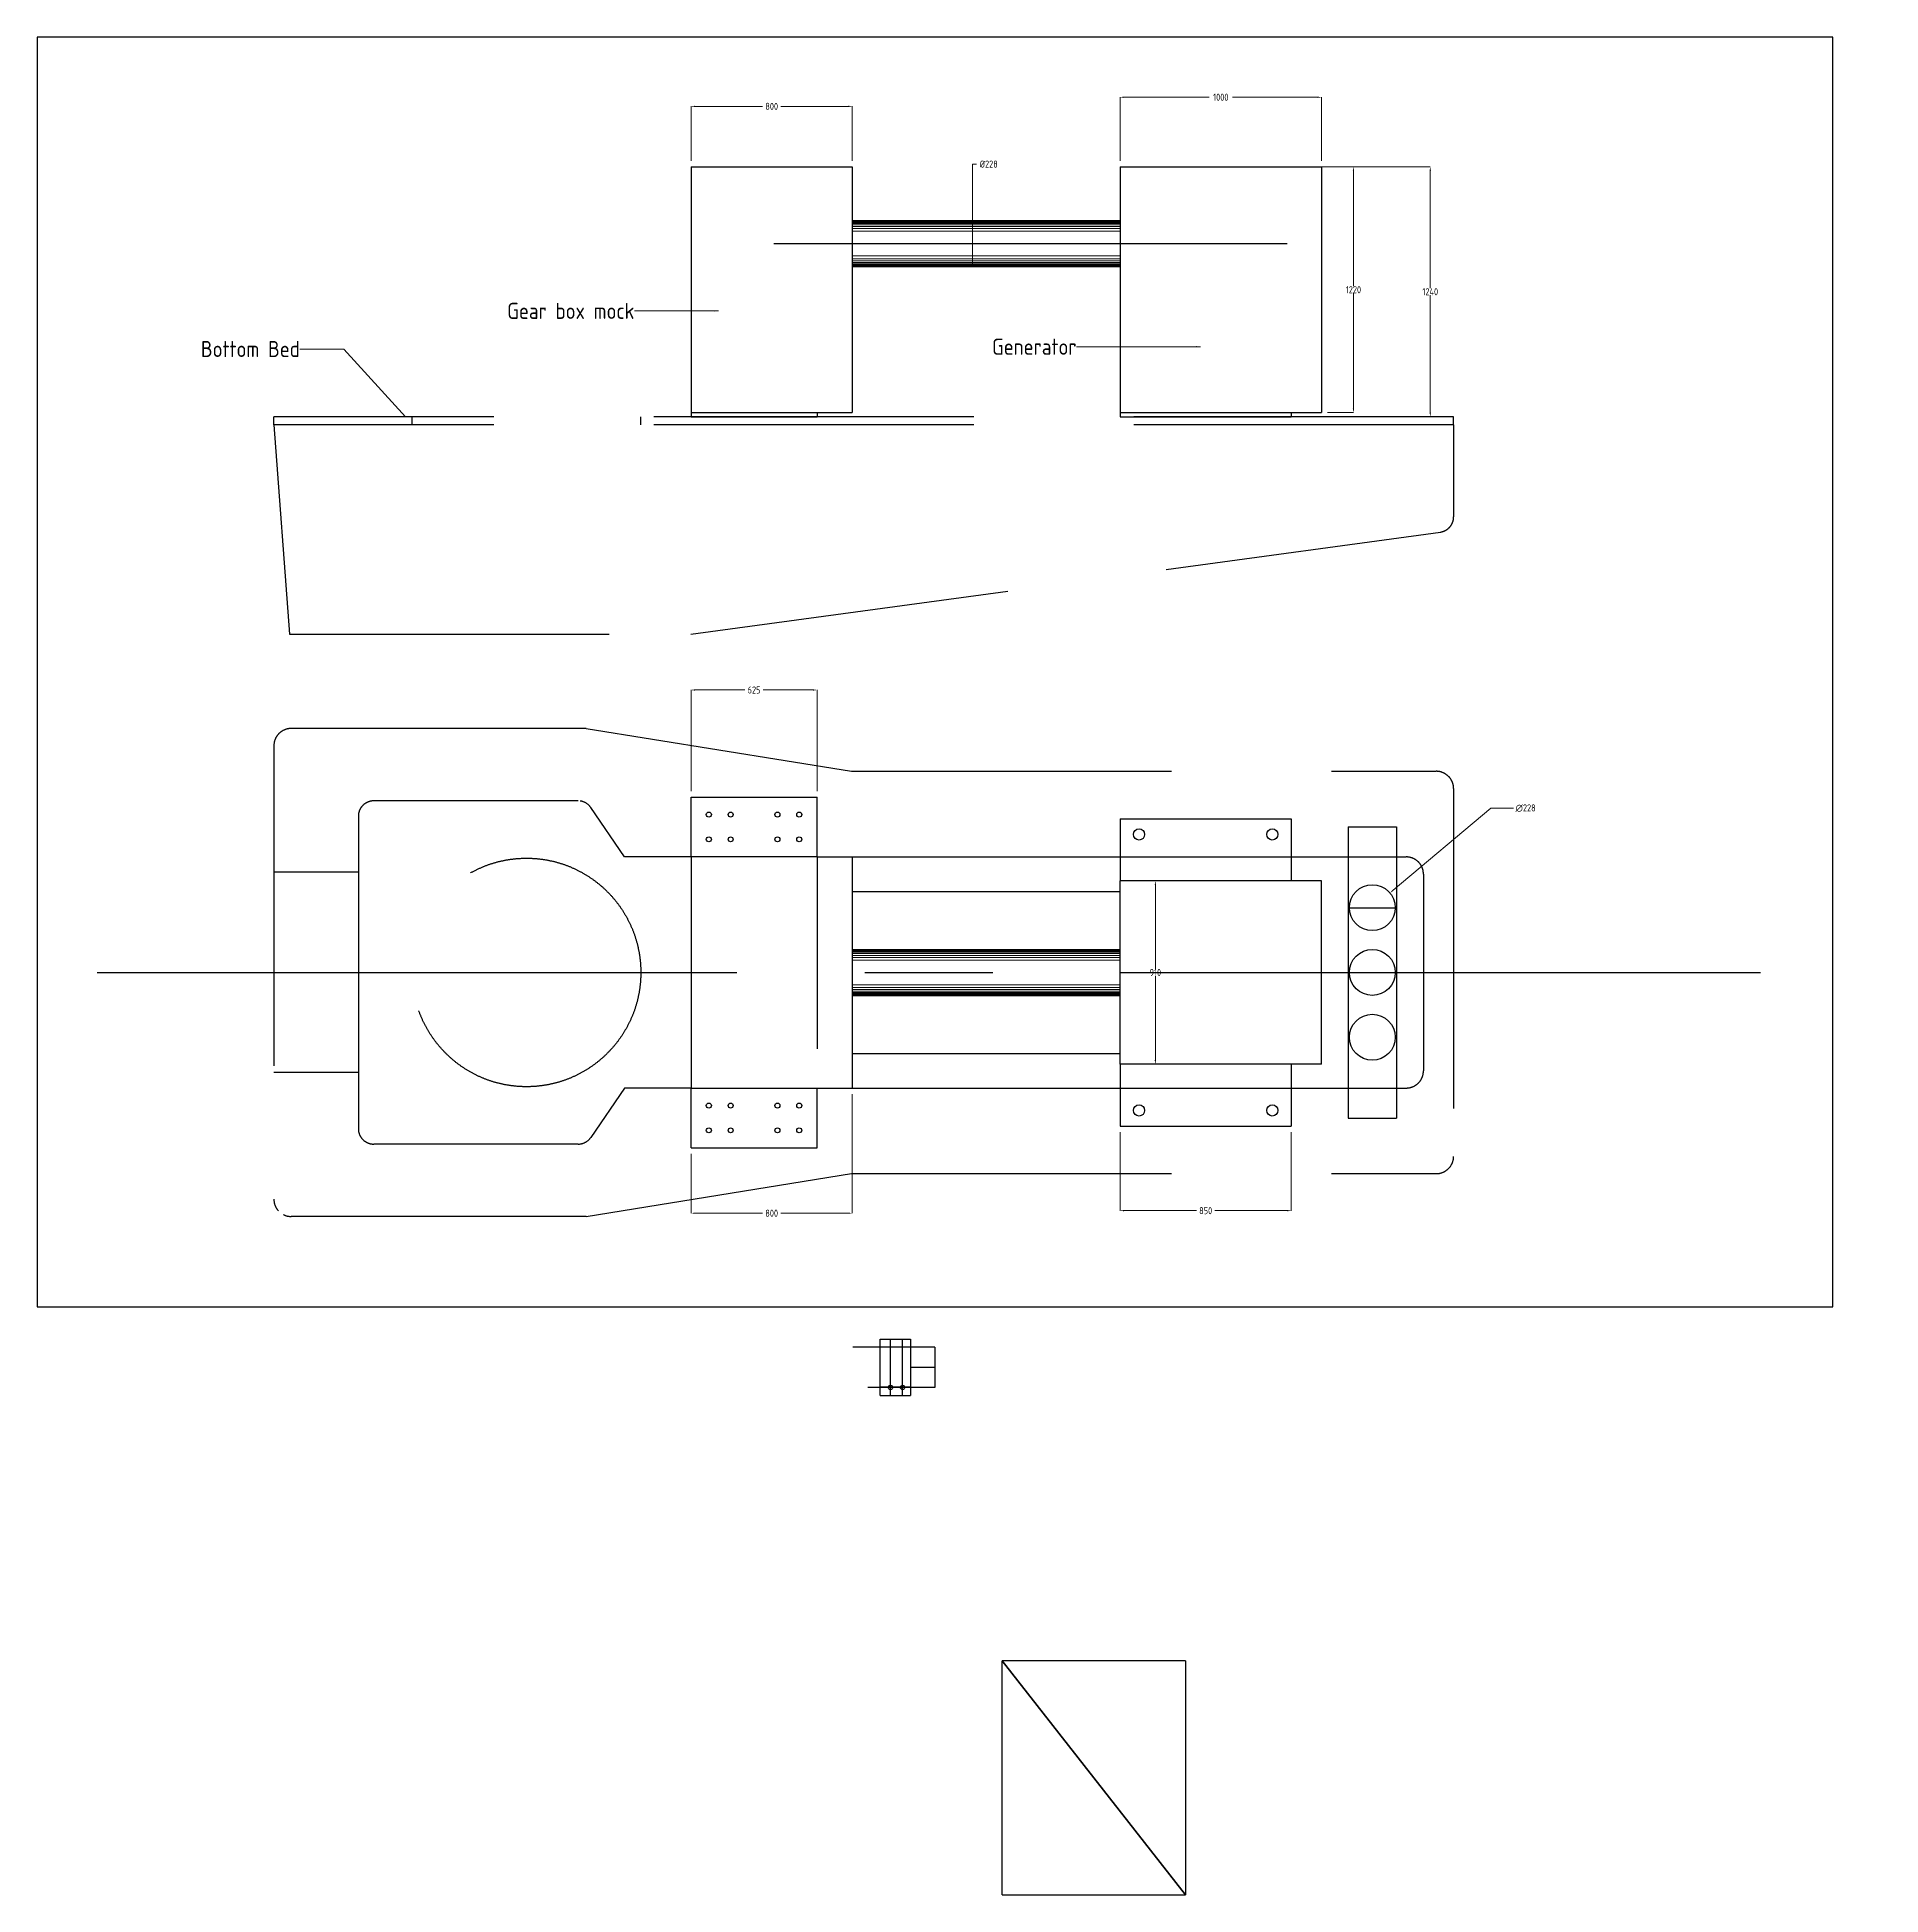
# Model space of a CAD drawing. Header units: millimetres. Extents: x 10785 to 78612, y -15997 to 72068.
# Drawn here: x 10785 to 19934, y -6958 to 2260 of the extents above; entities that cross this region are included whole.
import ezdxf

# ---------------------------------------------------------------- set-up
doc = ezdxf.new("R2010")
doc.units = ezdxf.units.MM
doc.linetypes.add('CENTER', pattern=[50.8, 31.75, -6.35, 6.35, -6.35])
doc.linetypes.add('HIDDEN', pattern=[9.525, 6.35, -3.175])
doc.styles.get("Standard").update_dxf_attribs({"font": 'dim.shx'})
doc.dimstyles.get("Standard").update_dxf_attribs({"dimtxt": 35, "dimasz": 20, "dimexe": 0.18, "dimexo": 30, "dimgap": 0.09, "dimtad": 0, "dimtih": 1, "dimtoh": 1, "dimdec": 0, "dimzin": 0, "dimdsep": 46, "dimtxsty": 'Standard', "dimcen": 0.09, "dimadec": 0, "dimazin": 0, "dimtfac": 1, "dimtdec": 0, "dimtofl": 0, "dimtmove": 0, "dimatfit": 3, "dimfxl": 1, "dimtolj": 1, "dimtzin": 0, "dimlwd": 5, "dimlwe": 5, "dimarcsym": 0})

msp = doc.modelspace()

# ---------------------------------------------------------------- texts
at = {"ltscale": 10, "char_height": 80, "attachment_point": 6}
for s, insert in [('Gear box mock', (13749.3, 901.6)), ('Bottom Bed', (12088.9, 712.4)), ('Generator ', (15943, 723.7))]:
    msp.add_mtext(s, dxfattribs=dict(at, insert=insert))

# ---------------------------------------------------------------- blocks, each defined once
blk = doc.blocks.new('*D3')
at = {"color": 0, "lineweight": 5, "ltscale": 10, "transparency": 16777216}
for p, q in [((14030.2, -1481.3), (14030.2, -979.4)), ((14050.2, -979.6), (14297.6, -979.6)), ((14635.2, -979.6), (14387.8, -979.6)), ((14655.2, -1481.3), (14655.2, -979.4))]:
    blk.add_line(p, q, dxfattribs=at)
at = {"color": 0, "ltscale": 10, "transparency": 16777216}
for points in [[(14050.2, -976.2), (14050.2, -982.9), (14030.2, -979.6)], [(14635.2, -976.2), (14635.2, -982.9), (14655.2, -979.6)]]:
    blk.add_solid(points, dxfattribs=at)
at = {"layer": 'Defpoints', "color": 0, "ltscale": 10, "transparency": 16777216}
for p in [(14655.2, -979.6), (14030.2, -1511.3), (14655.2, -1511.3)]:
    blk.add_point(p, dxfattribs=at)
at = {"color": 0, "ltscale": 10, "transparency": 16777216, "insert": (14342.7, -979.6), "char_height": 35, "attachment_point": 5}
blk.add_mtext('\\A1;625', dxfattribs=at)
blk = doc.blocks.new('*D4')
at = {"color": 0, "lineweight": 5, "ltscale": 10, "transparency": 16777216}
for p, q in [((14830.2, -2984.8), (14830.2, -3576)), ((14030.2, -3281.3), (14030.2, -3576)), ((14050.2, -3575.8), (14385.1, -3575.8)), ((14810.2, -3575.8), (14475.3, -3575.8))]:
    blk.add_line(p, q, dxfattribs=at)
at = {"color": 0, "ltscale": 10, "transparency": 16777216}
for points in [[(14050.2, -3572.5), (14050.2, -3579.2), (14030.2, -3575.8)], [(14810.2, -3572.5), (14810.2, -3579.2), (14830.2, -3575.8)]]:
    blk.add_solid(points, dxfattribs=at)
at = {"layer": 'Defpoints', "color": 0, "ltscale": 10, "transparency": 16777216}
for p in [(14830.2, -2954.8), (14030.2, -3251.3), (14030.2, -3575.8)]:
    blk.add_point(p, dxfattribs=at)
at = {"color": 0, "ltscale": 10, "transparency": 16777216, "insert": (14430.2, -3575.8), "char_height": 35, "attachment_point": 5}
blk.add_mtext('\\A1;800', dxfattribs=at)
blk = doc.blocks.new('*D5')
at = {"color": 0, "lineweight": 5, "ltscale": 10, "transparency": 16777216}
for p, q in [((16158.8, -3173.8), (16158.8, -3563.4)), ((17008.8, -3173.8), (17008.8, -3563.4)), ((16178.8, -3563.2), (16538.7, -3563.2)), ((16988.8, -3563.2), (16628.9, -3563.2))]:
    blk.add_line(p, q, dxfattribs=at)
at = {"color": 0, "ltscale": 10, "transparency": 16777216}
for points in [[(16178.8, -3559.9), (16178.8, -3566.6), (16158.8, -3563.2)], [(16988.8, -3559.9), (16988.8, -3566.6), (17008.8, -3563.2)]]:
    blk.add_solid(points, dxfattribs=at)
at = {"layer": 'Defpoints', "color": 0, "ltscale": 10, "transparency": 16777216}
for p in [(16158.8, -3143.8), (17008.8, -3143.8), (17008.8, -3563.2)]:
    blk.add_point(p, dxfattribs=at)
at = {"color": 0, "ltscale": 10, "transparency": 16777216, "insert": (16583.8, -3563.2), "char_height": 35, "attachment_point": 5}
blk.add_mtext('\\A1;850', dxfattribs=at)
blk = doc.blocks.new('*D2')
at = {"color": 0, "lineweight": 5, "ltscale": 10, "transparency": 16777216}
for p, q in [((16553.8, -1926.3), (16333.9, -1926.3)), ((16334.1, -1946.3), (16334.1, -2363.7)), ((16334.1, -2816.3), (16334.1, -2398.9)), ((16553.8, -2836.3), (16333.9, -2836.3))]:
    blk.add_line(p, q, dxfattribs=at)
at = {"color": 0, "ltscale": 10, "transparency": 16777216}
for points in [[(16330.7, -1946.3), (16337.4, -1946.3), (16334.1, -1926.3)], [(16330.7, -2816.3), (16337.4, -2816.3), (16334.1, -2836.3)]]:
    blk.add_solid(points, dxfattribs=at)
at = {"layer": 'Defpoints', "color": 0, "ltscale": 10, "transparency": 16777216}
for p in [(16583.8, -1926.3), (16334.1, -2836.3), (16583.8, -2836.3)]:
    blk.add_point(p, dxfattribs=at)
at = {"color": 0, "ltscale": 10, "transparency": 16777216, "insert": (16334.1, -2381.3), "char_height": 35, "attachment_point": 5}
blk.add_mtext('\\A1;910', dxfattribs=at)
blk = doc.blocks.new('*D6')
at = {"color": 0, "lineweight": 5, "ltscale": 10, "transparency": 16777216}
for p, q in [((17999.5, -1565.8), (17513.4, -1973.7)), ((18110.7, -1565.8), (17999.5, -1565.8)), ((17410.7, -2059.9), (17410.7, -2059.7)), ((17410.7, -2059.8), (17410.8, -2059.8))]:
    blk.add_line(p, q, dxfattribs=at)
at = {"color": 0, "ltscale": 10, "transparency": 16777216}
blk.add_solid([(17511.3, -1971.2), (17515.5, -1976.3), (17498.1, -1986.6)], dxfattribs=at)
at = {"layer": 'Defpoints', "color": 0, "ltscale": 10, "transparency": 16777216}
for p in [(17498.1, -1986.6), (17323.4, -2133.1)]:
    blk.add_point(p, dxfattribs=at)
at = {"color": 0, "ltscale": 10, "transparency": 16777216, "insert": (18171.6, -1565.8), "char_height": 35, "attachment_point": 5}
blk.add_mtext('\\A1;∅228', dxfattribs=at)
blk = doc.blocks.new('*D7')
at = {"color": 0, "lineweight": 5, "ltscale": 10, "transparency": 16777216}
for p, q in [((17188.8, 1616.7), (17317.2, 1616.7)), ((17317, 1596.7), (17317, 1024.3)), ((17317, 416.7), (17317, 989.1)), ((17188.8, 396.7), (17317.2, 396.7))]:
    blk.add_line(p, q, dxfattribs=at)
at = {"color": 0, "ltscale": 10, "transparency": 16777216}
for points in [[(17313.7, 1596.7), (17320.3, 1596.7), (17317, 1616.7)], [(17313.7, 416.7), (17320.3, 416.7), (17317, 396.7)]]:
    blk.add_solid(points, dxfattribs=at)
at = {"layer": 'Defpoints', "color": 0, "ltscale": 10, "transparency": 16777216}
for p in [(17158.8, 1616.7), (17158.8, 396.7), (17317, 396.7)]:
    blk.add_point(p, dxfattribs=at)
at = {"color": 0, "ltscale": 10, "transparency": 16777216, "insert": (17317, 1006.7), "char_height": 35, "attachment_point": 5}
blk.add_mtext('\\A1;1220', dxfattribs=at)
blk = doc.blocks.new('*D8')
at = {"color": 0, "lineweight": 5, "ltscale": 10, "transparency": 16777216}
for p, q in [((17155.8, 1616.7), (17698.4, 1616.7)), ((17698.2, 1596.7), (17698.2, 1014.3)), ((17698.2, 396.7), (17698.2, 979.1)), ((17038.8, 376.7), (17698.4, 376.7))]:
    blk.add_line(p, q, dxfattribs=at)
at = {"color": 0, "ltscale": 10, "transparency": 16777216}
for points in [[(17694.9, 1596.7), (17701.6, 1596.7), (17698.2, 1616.7)], [(17694.9, 396.7), (17701.6, 396.7), (17698.2, 376.7)]]:
    blk.add_solid(points, dxfattribs=at)
at = {"layer": 'Defpoints', "color": 0, "ltscale": 10, "transparency": 16777216}
for p in [(17125.8, 1616.7), (17698.2, 1616.7), (17008.8, 376.7)]:
    blk.add_point(p, dxfattribs=at)
at = {"color": 0, "ltscale": 10, "transparency": 16777216, "insert": (17698.2, 996.7), "char_height": 35, "attachment_point": 5}
blk.add_mtext('\\A1;1240', dxfattribs=at)
blk = doc.blocks.new('*D9')
at = {"color": 0, "lineweight": 5, "ltscale": 10, "transparency": 16777216}
for p, q in [((14030.2, 1646.7), (14030.2, 1916.8)), ((14050.2, 1916.6), (14385.1, 1916.6)), ((14810.2, 1916.6), (14475.3, 1916.6)), ((14830.2, 1646.7), (14830.2, 1916.8))]:
    blk.add_line(p, q, dxfattribs=at)
at = {"color": 0, "ltscale": 10, "transparency": 16777216}
for points in [[(14050.2, 1919.9), (14050.2, 1913.2), (14030.2, 1916.6)], [(14810.2, 1919.9), (14810.2, 1913.2), (14830.2, 1916.6)]]:
    blk.add_solid(points, dxfattribs=at)
at = {"layer": 'Defpoints', "color": 0, "ltscale": 10, "transparency": 16777216}
for p in [(14830.2, 1916.6), (14030.2, 1616.7), (14830.2, 1616.7)]:
    blk.add_point(p, dxfattribs=at)
at = {"color": 0, "ltscale": 10, "transparency": 16777216, "insert": (14430.2, 1916.6), "char_height": 35, "attachment_point": 5}
blk.add_mtext('\\A1;800', dxfattribs=at)
blk = doc.blocks.new('*D10')
at = {"color": 0, "lineweight": 5, "ltscale": 10, "transparency": 16777216}
for p, q in [((16158.8, 1646.7), (16158.8, 1962)), ((16178.8, 1961.8), (16600.4, 1961.8)), ((17138.8, 1961.8), (16717.2, 1961.8)), ((17158.8, 1646.7), (17158.8, 1962))]:
    blk.add_line(p, q, dxfattribs=at)
at = {"color": 0, "ltscale": 10, "transparency": 16777216}
for points in [[(16178.8, 1965.1), (16178.8, 1958.5), (16158.8, 1961.8)], [(17138.8, 1965.1), (17138.8, 1958.5), (17158.8, 1961.8)]]:
    blk.add_solid(points, dxfattribs=at)
at = {"layer": 'Defpoints', "color": 0, "ltscale": 10, "transparency": 16777216}
for p in [(17158.8, 1961.8), (16158.8, 1616.7), (17158.8, 1616.7)]:
    blk.add_point(p, dxfattribs=at)
at = {"color": 0, "ltscale": 10, "transparency": 16777216, "insert": (16658.8, 1961.8), "char_height": 35, "attachment_point": 5}
blk.add_mtext('\\A1;1000', dxfattribs=at)
blk = doc.blocks.new('*D11')
at = {"color": 0, "lineweight": 5, "ltscale": 10, "transparency": 16777216}
for p, q in [((15426.7, 1349.7), (15426.7, 1630.2)), ((15426.7, 1630.2), (15446.7, 1630.2)), ((15477.6, 1349.7), (15426.5, 1349.7)), ((15426.7, 1141.7), (15426.7, 1329.7)), ((15477.6, 1121.7), (15426.5, 1121.7))]:
    blk.add_line(p, q, dxfattribs=at)
at = {"color": 0, "ltscale": 10, "transparency": 16777216}
for points in [[(15423.4, 1329.7), (15430, 1329.7), (15426.7, 1349.7)], [(15423.4, 1141.7), (15430, 1141.7), (15426.7, 1121.7)]]:
    blk.add_solid(points, dxfattribs=at)
at = {"layer": 'Defpoints', "color": 0, "ltscale": 10, "transparency": 16777216}
for p in [(15507.6, 1349.7), (15426.7, 1121.7), (15507.6, 1121.7)]:
    blk.add_point(p, dxfattribs=at)
at = {"color": 0, "ltscale": 10, "transparency": 16777216, "insert": (15507.6, 1630.2), "char_height": 35, "attachment_point": 5}
blk.add_mtext('\\A1;%%C228', dxfattribs=at)

# ---------------------------------------------------------------- dimensions: what is measured, and where the dimension line sits
at = {"ltscale": 10}
for base, p1, p2, picture, middle in [((14830.2, 1916.6), (14030.2, 1616.7), (14830.2, 1616.7), '*D9', (14430.2, 1916.6)), ((17158.8, 1961.8), (16158.8, 1616.7), (17158.8, 1616.7), '*D10', (16658.8, 1961.8)), ((14655.2, -979.6), (14030.2, -1511.3), (14655.2, -1511.3), '*D3', (14342.7, -979.6)), ((14030.2, -3575.8), (14830.2, -2954.8), (14030.2, -3251.3), '*D4', (14430.2, -3575.8)), ((17008.8, -3563.2), (16158.8, -3143.8), (17008.8, -3143.8), '*D5', (16583.8, -3563.2))]:
    dim = msp.add_linear_dim(base=base, p1=p1, p2=p2, dimstyle='Standard', dxfattribs=at)
    dim.commit()
    dim.dimension.update_dxf_attribs({"geometry": picture, "text_midpoint": middle})
dim = msp.add_linear_dim(base=(15426.7, 1121.7), p1=(15507.6, 1349.7), p2=(15507.6, 1121.7), angle=90, text='%%C<>', dimstyle='Standard', dxfattribs=at)
dim.commit()
dim.dimension.update_dxf_attribs({"geometry": '*D11', "text_midpoint": (15507.6, 1630.2), "dimtype": 160})
for base, p1, p2, picture, middle in [((17698.2, 1616.7), (17008.8, 376.7), (17125.8, 1616.7), '*D8', (17698.2, 996.7)), ((16334.1, -2836.3), (16583.8, -1926.3), (16583.8, -2836.3), '*D2', (16334.1, -2381.3))]:
    dim = msp.add_linear_dim(base=base, p1=p1, p2=p2, angle=90, dimstyle='Standard', dxfattribs=at)
    dim.commit()
    dim.dimension.update_dxf_attribs({"geometry": picture, "text_midpoint": middle})
dim = msp.add_linear_dim(base=(17317, 396.7), p1=(17158.8, 1616.7), p2=(17158.8, 396.7), angle=90, dimstyle='Standard', dxfattribs=at)
dim.commit()
dim.dimension.update_dxf_attribs({"geometry": '*D7', "text_midpoint": (17317, 1006.7), "dimtype": 160})
dim = msp.add_diameter_dim_2p(p1=(17323.4, -2133.1), p2=(17498.1, -1986.6), dimstyle='Standard', dxfattribs=at)
dim.commit()
dim.dimension.update_dxf_attribs({"geometry": '*D6', "text_midpoint": (18171.6, -1565.8), "dimtype": 163})

# ---------------------------------------------------------------- linework, layer by layer
at = {"ltscale": 10}
for p, q in [((14030.2, 1616.7), (14830.2, 1616.7)), ((14030.2, 1616.7), (14030.2, 396.7)), ((14830.2, 1616.7), (14830.2, 396.7)), ((16158.8, 1616.7), (17158.8, 1616.7)), ((16158.8, 1616.7), (16158.8, 396.7)), ((17158.8, 1616.7), (17158.8, 396.7)), ((14830.2, 1349.7), (16158.8, 1349.7)), ((14830.2, 1121.7), (16158.8, 1121.7)), ((14030.2, 396.7), (14830.2, 396.7)), ((14030.2, 396.7), (14030.2, 376.7)), ((14030.2, 376.7), (14655.2, 376.7)), ((14655.2, 396.7), (14655.2, 376.7)), ((16158.8, 396.7), (17158.8, 396.7)), ((16158.8, 396.7), (16158.8, 376.7)), ((16158.8, 376.7), (17008.8, 376.7)), ((17008.8, 396.7), (17008.8, 376.7)), ((17814.1, 336.7), (17814.1, 376.7)), ((16158.8, -1618.8), (16158.8, -1926.3)), ((16158.8, -1618.8), (17008.8, -1618.8)), ((17008.8, -1618.8), (17008.8, -1926.3)), ((17290.7, -1659), (17290.7, -3103.6)), ((17290.7, -1659), (17530.7, -1659)), ((17530.7, -1659), (17530.7, -3103.6)), ((14030.2, -1807.8), (14030.2, -2954.8)), ((14655.2, -1807.8), (14830.2, -1807.8)), ((14830.2, -1807.8), (14830.2, -2954.8)), ((16158.8, -2836.3), (16158.8, -1926.3)), ((17158.8, -1926.3), (16158.8, -1926.3)), ((17158.8, -2836.3), (17158.8, -1926.3)), ((17290.7, -2059.8), (17530.7, -2059.8)), ((14830.2, -2267.3), (16158.8, -2267.3)), ((14830.2, -2495.3), (16158.8, -2495.3)), ((16158.8, -2836.3), (16158.8, -3143.8)), ((17158.8, -2836.3), (16158.8, -2836.3)), ((17008.8, -2836.3), (17008.8, -3143.8)), ((14655.2, -2954.8), (14830.2, -2954.8)), ((17290.7, -3103.6), (17530.7, -3103.6)), ((16158.8, -3143.8), (17008.8, -3143.8))]:
    msp.add_line(p, q, dxfattribs=at)
at = {"color": 8, "lineweight": 5, "ltscale": 10}
for p, q in [((14830.2, 1347), (16158.8, 1347)), ((14830.2, 1343.9), (16158.8, 1343.9)), ((14830.2, 1340.4), (16158.8, 1340.4)), ((14830.2, 1335.8), (16158.8, 1335.8)), ((14830.2, 1329.3), (16158.8, 1329.3)), ((14830.2, 1320.7), (16158.8, 1320.7)), ((14830.2, 1310.8), (16158.8, 1310.8)), ((14830.2, 1296.5), (16158.8, 1296.5)), ((14830.2, 1174.8), (16158.8, 1174.8)), ((14830.2, 1160.5), (16158.8, 1160.5)), ((14830.2, 1150.6), (16158.8, 1150.6)), ((14830.2, 1142.1), (16158.8, 1142.1)), ((14830.2, 1135.5), (16158.8, 1135.5)), ((14830.2, 1131), (16158.8, 1131)), ((14830.2, 1127.5), (16158.8, 1127.5)), ((14830.2, 1124.3), (16158.8, 1124.3)), ((14830.2, -2270), (16158.8, -2270)), ((14830.2, -2273.1), (16158.8, -2273.1)), ((14830.2, -2276.6), (16158.8, -2276.6)), ((14830.2, -2281.2), (16158.8, -2281.2)), ((14830.2, -2287.7), (16158.8, -2287.7)), ((14830.2, -2296.3), (16158.8, -2296.3)), ((14830.2, -2306.2), (16158.8, -2306.2)), ((14830.2, -2320.5), (16158.8, -2320.5)), ((14830.2, -2442.2), (16158.8, -2442.2)), ((14830.2, -2456.5), (16158.8, -2456.5)), ((14830.2, -2466.4), (16158.8, -2466.4)), ((14830.2, -2474.9), (16158.8, -2474.9)), ((14830.2, -2481.5), (16158.8, -2481.5)), ((14830.2, -2486), (16158.8, -2486)), ((14830.2, -2489.6), (16158.8, -2489.6)), ((14830.2, -2492.7), (16158.8, -2492.7))]:
    msp.add_line(p, q, dxfattribs=at)
at = {"color": 252, "linetype": 'CENTER', "ltscale": 100, "true_color": 0x939598}
for p, q in [((14440.5, 1235.7), (16987.8, 1235.7)), ((11082.4, -2381.3), (19934.1, -2381.3))]:
    msp.add_line(p, q, dxfattribs=at)
at = {"color": 251, "linetype": 'HIDDEN', "ltscale": 250, "true_color": 0x696b6d}
for p, q in [((11959.9, 336.7), (11959.9, 376.7)), ((17814.1, 376.7), (11959.9, 376.7)), ((12646.7, 336.7), (12646.7, 376.7)), ((13780.8, 336.7), (13780.8, 376.7)), ((17814.1, 336.7), (11959.9, 336.7)), ((11959.9, 336.7), (12036.8, -702.8)), ((17814.1, 336.7), (17814.1, -120.4)), ((14028.7, -702.8), (17748.2, -196)), ((12036.8, -702.8), (14028.7, -702.8)), ((13510, -1170.7), (12045.8, -1170.7)), ((13510, -1170.7), (14826.1, -1383)), ((11959.9, -1256.6), (11959.9, -3506.1)), ((14826.1, -1383), (17728.2, -1383)), ((17814.1, -1469), (17814.1, -3293.7)), ((13469.8, -1529.8), (12455.4, -1529.8)), ((13700.3, -1807.8), (13532.7, -1563)), ((12379.1, -1606.1), (12379.1, -3156.6)), ((14030.2, -1807.8), (13700.3, -1807.8)), ((14655.2, -1807.8), (14030.2, -1807.8)), ((14755.2, -1807.8), (16158.8, -1807.8)), ((16158.8, -1807.8), (17008.8, -1807.8)), ((17008.8, -1807.8), (17578.5, -1807.8)), ((12379.1, -1884.4), (11959.9, -1884.4)), ((17664.5, -1893.8), (17664.5, -2868.9)), ((14830.2, -1979.4), (16158.8, -1979.4)), ((14830.2, -2783.3), (16158.8, -2783.3)), ((12379.1, -2878.3), (11959.9, -2878.3)), ((13700.3, -2954.8), (13532.7, -3199.6)), ((14030.2, -2954.8), (13700.3, -2954.8)), ((14030.2, -2954.8), (14655.2, -2954.8)), ((14830.2, -2954.8), (16158.8, -2954.8)), ((16158.8, -2954.8), (17008.8, -2954.8)), ((17008.8, -2954.8), (17578.5, -2954.8)), ((13469.8, -3232.8), (12455.4, -3232.8)), ((13510, -3592), (14826.1, -3379.6)), ((14826.1, -3379.6), (17728.2, -3379.6)), ((13510, -3592), (12045.8, -3592))]:
    msp.add_line(p, q, dxfattribs=at)
for p, q in [((14030.2, -1807.8), (14030.2, -1511.3)), ((14030.2, -1511.3), (14655.2, -1511.3)), ((14655.2, -1807.8), (14655.2, -1511.3)), ((14030.2, -3251.3), (14030.2, -2954.8)), ((14655.2, -3251.3), (14655.2, -2954.8)), ((14030.2, -3251.3), (14655.2, -3251.3)), ((15240.1, -4240.2), (14832.7, -4240.2)), ((14968.8, -4480.2), (14968.8, -4200.2)), ((14968.8, -4200.2), (15118.8, -4200.2)), ((15019.8, -4480.2), (15019.8, -4200.2)), ((15079.8, -4480.2), (15079.8, -4200.2)), ((15118.8, -4200.2), (15118.8, -4480.2)), ((15240.1, -4240.2), (15240.1, -4440.2)), ((15118.8, -4340.2), (15240.1, -4340.2)), ((15240.1, -4440.2), (14907.8, -4440.2)), ((14968.8, -4437.2), (15118.8, -4437.2)), ((14968.8, -4480.2), (15118.8, -4480.2)), ((15573.2, -6958.3), (15573.2, -5797.1)), ((16483.2, -6958.3), (15573.2, -5797.1)), ((16483.2, -5797.1), (15573.2, -5797.1)), ((15573.2, -5797.1), (16483.2, -6958.3)), ((16483.2, -5797.1), (16483.2, -6958.3)), ((15573.2, -6958.3), (16483.2, -6958.3))]:
    msp.add_line(p, q)
at = {"color": 252, "linetype": 'HIDDEN', "ltscale": 10, "true_color": 0x939598}
msp.add_line((14655.2, -1807.8), (14755.2, -1807.8), dxfattribs=at)
at = {"linetype": 'HIDDEN', "ltscale": 150}
msp.add_line((14655.2, -1807.8), (14655.2, -2954.8), dxfattribs=at)
at = {"ltscale": 10}
msp.add_lwpolyline([(10785.3, -4040.1), (19695.3, -4040.1), (19695.3, 2259.9), (10785.3, 2259.9)], close=True, dxfattribs=at)
for centre, radius in [((14118.3, -1597.9), 12.5), ((14226.6, -1597.9), 12.5), ((14458.7, -1597.9), 12.5), ((14567, -1597.9), 12.5), ((14118.3, -1720.6), 12.5), ((14226.6, -1720.6), 12.5), ((14458.7, -1720.6), 12.5), ((14567, -1720.6), 12.5), ((16253.2, -1696.5), 27.8), ((16914.4, -1696.5), 27.8), ((17410.7, -2059.8), 114), ((17410.7, -2381.3), 114), ((17410.7, -2702.8), 114), ((14118.3, -3042), 12.5), ((14226.6, -3042), 12.5), ((14458.7, -3042), 12.5), ((14567, -3042), 12.5), ((16253.2, -3066.1), 27.8), ((16914.4, -3066.1), 27.8), ((14118.3, -3164.7), 12.5), ((14226.6, -3164.7), 12.5), ((14458.7, -3164.7), 12.5), ((14567, -3164.7), 12.5)]:
    msp.add_circle(centre, radius, dxfattribs=at)
at = {"color": 251, "linetype": 'HIDDEN', "ltscale": 250, "true_color": 0x696b6d}
msp.add_circle((13213.7, -2381.3), 567, dxfattribs=at)
for centre in [(15019.8, -4440.2), (15079.8, -4440.2)]:
    msp.add_circle(centre, 11)
for centre, radius, start, end in [((17737.9, -120.4), 76.3, 277.75964, 0), ((12045.8, -1256.6), 85.9, 90, 180), ((17728.2, -1469), 85.9, 0, 90), ((12455.4, -1606.1), 76.3, 90, 180), ((17578.5, -1893.8), 85.9, 0, 90), ((17578.5, -2868.9), 85.9, 270, 0), ((12455.4, -3156.6), 76.3, 180, 270), ((13469.8, -3156.6), 76.3, 270, 325.59234), ((17728.2, -3293.7), 85.9, 270, 0)]:
    msp.add_arc(centre, radius, start, end, dxfattribs=at)
at = {"color": 251, "linetype": 'HIDDEN', "ltscale": 10, "true_color": 0x696b6d}
for centre, radius, start, end in [((13469.8, -1606.1), 76.3, 34.40766, 90), ((12045.8, -3506.1), 85.9, 180, 270)]:
    msp.add_arc(centre, radius, start, end, dxfattribs=at)

msp.set_redraw_order([(e.dxf.handle, doc.entitydb.next_handle()) for e in msp.query("TEXT MTEXT ATTDEF DIMENSION ARC_DIMENSION")])  # texts and dimensions are drawn at this point

# ---------------------------------------------------------------- leaders
at = {"ltscale": 10, "annotation_type": 0, "has_hookline": 1, "hookline_direction": 1}
for points, text_width in [([(14166.5, 901.6), (13749.4, 901.6)], 921.9), ([(12613.1, 376.7), (12307.9, 712.4), (12089, 712.4)], 712.4), ([(16557.8, 723.7), (15943.1, 723.7)], 567.6)]:
    msp.add_leader(points, dimstyle='Standard', dxfattribs=dict(at, text_width=text_width))

doc.saveas('drawing.dxf')
